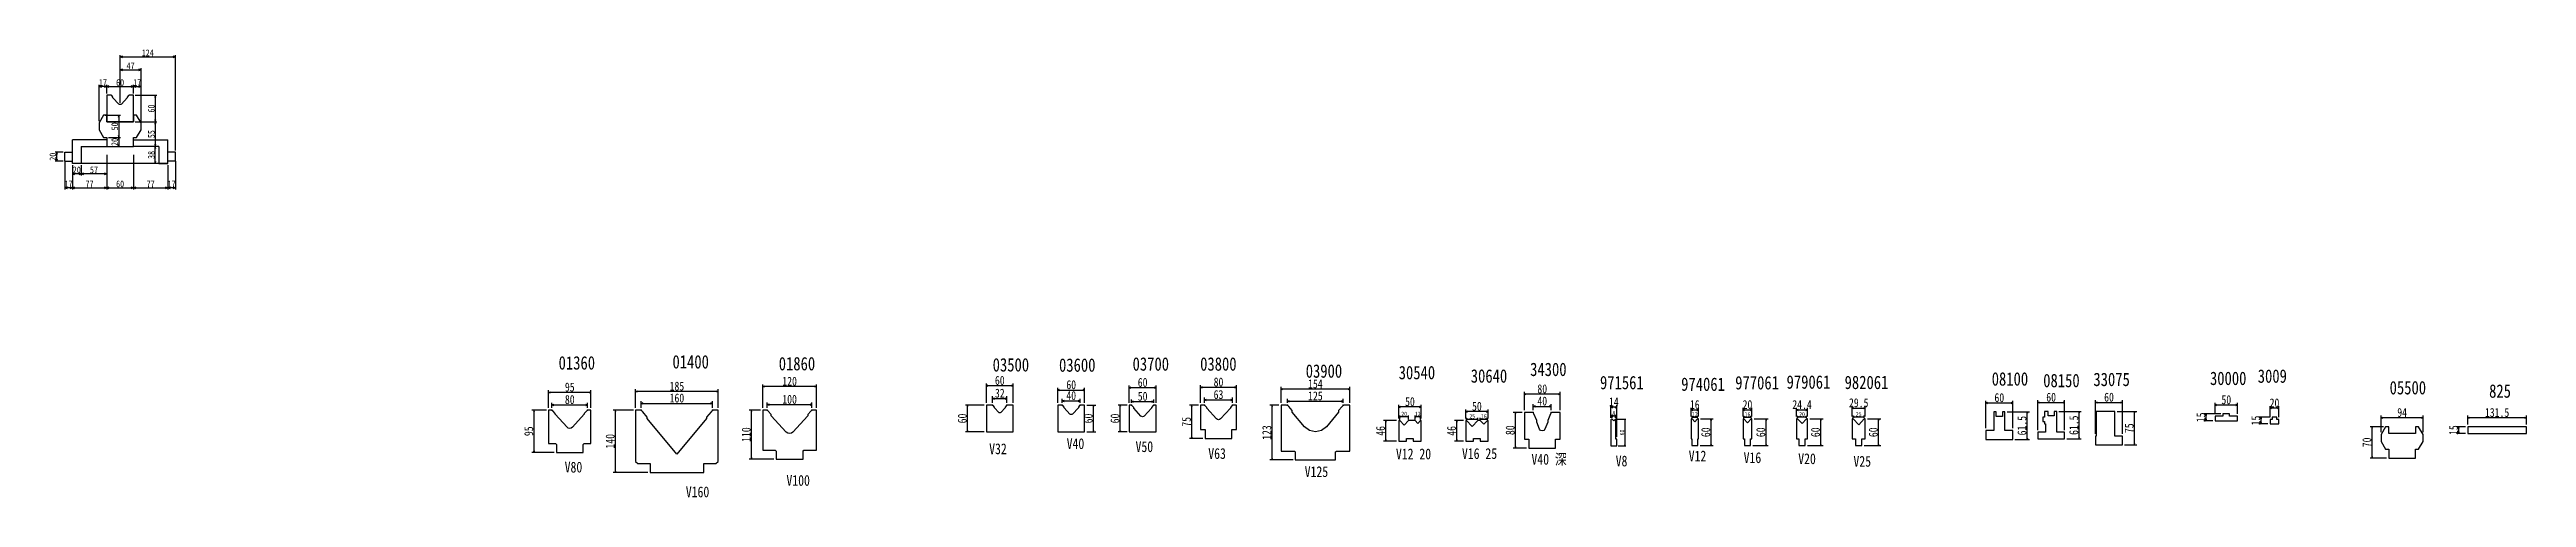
# Model space of a CAD drawing. Extents: x 11 to 8207, y 0 to 4114.
# Drawn here: x 2658 to 8207, y 0 to 1002 of the extents above; entities that cross this region are included whole.
import ezdxf
from ezdxf.enums import TextEntityAlignment as Align

# ---------------------------------------------------------------- set-up
doc = ezdxf.new("R2010")
doc.units = 0
doc.layers.get('0').update_dxf_attribs({"linetype": 'CONTINUOUS'})
doc.styles.add('GOTHIC', font='ＭＳ ゴシック')

msp = doc.modelspace()

# ---------------------------------------------------------------- texts
at = {"color": 134, "style": 'GOTHIC', "width": 0.8}
for s, height, p in [('124', 15, (2878.389463, 987.553976)), ('47', 15, (2839.889463, 958.515117)), ('17', 15, (2777.894463, 921.194134)), ('60', 15, (2816.394463, 921.194134)), ('17', 15, (2854.889463, 921.194134)), ('20', 15, (2719.399463, 725.54434)), ('57', 15, (2757.894463, 725.54434)), ('17', 15, (2700.899463, 694.121437)), ('77', 15, (2747.894463, 694.121437)), ('60', 15, (2816.389463, 694.121437)), ('77', 15, (2884.889463, 694.121437)), ('17', 15, (2931.889463, 694.121437)), ('95', 20, (3823.730931, 236.75368)), ('185', 20, (4063.730931, 238.844679)), ('120', 20, (4316.220931, 249.783216)), ('60', 20, (4787.063509, 251.723249)), ('60', 20, (4947.058509, 242.044912)), ('60', 20, (5107.053509, 247.235369)), ('80', 20, (5277.063509, 248.052053)), ('154', 20, (5494.073509, 244.004477)), ('50', 20, (5705.898602, 204.162832)), ('80', 20, (6002.296217, 232.772358)), ('14', 20, (6162.627286, 203.492499)), ('60', 20, (7026.215021, 213.11702)), ('60', 20, (7142.278842, 214.049124)), ('60', 20, (7271.950544, 214.171583)), ('50', 20, (7534.727527, 208.420572)), ('50', 20, (5855.898602, 193.648096)), ('16', 20, (6344.048964, 197.521367)), ('20', 20, (6462.048964, 197.521367)), ('24.4', 20, (6584.248964, 197.521367)), ('29.5', 20, (6711.198964, 201.583879)), ('20', 20, (7642.652951, 201.287124)), ('94', 20, (7928.622261, 179.867804)), ('131.5', 20, (8141.372261, 179.867804))]:
    msp.add_text(s, height=height, dxfattribs=at).set_placement(p, align=Align.CENTER)
for s, height, p in [('50', 15, (2811.685121, 830.492735)), ('60', 15, (2893.762313, 870.492735)), ('20', 15, (2811.685121, 795.492735)), ('55', 15, (2893.762313, 812.992735)), ('20', 15, (2673.129331, 762.492735)), ('38', 15, (2893.762313, 766.492735)), ('60', 20, (4712.958665, 176.428549)), ('60', 20, (4995.053509, 176.423549)), ('60', 20, (5055.053509, 176.428549)), ('75', 20, (5215.053509, 168.923549)), ('61.5', 20, (7086.817022, 160.36702)), ('61.5', 20, (7202.880843, 161.299124)), ('15', 20, (7487.727527, 178.920572)), ('15', 20, (7610.652951, 171.787124)), ('95', 20, (3741.745615, 147.842263)), ('140', 20, (3924.143613, 125.337263)), ('110', 20, (4228.973562, 140.337263)), ('123', 20, (5395.073509, 144.923549)), ('46', 20, (5649.913282, 148.648096)), ('46', 20, (5808.898602, 148.648096)), ('80', 20, (5940.286217, 150.125239)), ('60', 20, (6378.439096, 145.521867)), ('60', 20, (6501.722151, 145.521367)), ('60', 20, (6624.28786, 145.521367)), ('60', 20, (6753.815864, 145.521367)), ('75', 20, (7326.951656, 154.671583)), ('70', 20, (7859.622261, 122.867804)), ('15', 20, (8053.622261, 150.367804))]:
    msp.add_text(s, height=height, rotation=90, dxfattribs=at).set_placement(p, align=Align.CENTER)
at = {"color": 1, "style": 'GOTHIC', "width": 0.8}
for s, p in [('01360', (3798.696926, 315.993002)), ('01400', (4053.800822, 318.297789)), ('01860', (4291.848385, 314.155521)), ('03500', (4771.084514, 311.612999)), ('03600', (4919.76097, 311.069032)), ('03700', (5084.527816, 313.434106)), ('03800', (5235.892574, 313.434106)), ('03900', (5472.400008, 297.666944)), ('30540', (5680.691855, 294.172291)), ('30640', (5842.147596, 286.604053)), ('34300', (5975.144793, 301.448442)), ('08100', (7009.156468, 279.981975)), ('33075', (7236.996149, 278.931742)), ('30000', (7498.112798, 281.326643)), ('3009', (7605.154529, 286.308204)), ('971561', (6131.666533, 271.828643)), ('974061', (6313.458437, 268.195889)), ('977061', (6434.550243, 271.425004)), ('979061', (6549.587459, 273.039561)), ('982061', (6679.666548, 272.251203)), ('08150', (7124.565182, 276.412674)), ('05500', (7900.589708, 260.379212)), ('825', (8123.464937, 252.868331))]:
    msp.add_text(s, height=30, dxfattribs=at).set_placement(p, align=Align.TOP_LEFT)
at = {"color": 4, "style": 'GOTHIC', "width": 0.8}
for s, height, p in [('80', 20, (3823.733869, 208.781818)), ('160', 20, (4063.730931, 212.23987)), ('100', 20, (4316.201375, 209.36387)), ('32', 20, (4787.067743, 223.060223)), ('40', 20, (4947.037157, 217.69599)), ('50', 20, (5107.045055, 216.169553)), ('63', 20, (5277.071381, 220.008103)), ('125', 20, (5494.068509, 217.01526)), ('40', 20, (6002.296217, 205.448953)), ('20', 10, (5692.898602, 181.627619)), ('12', 10, (5723.398602, 181.627619)), ('25', 10, (5845.398602, 176.047747)), ('16', 10, (5871.398602, 176.047747)), ('8', 10, (6162.627286, 183.416758)), ('12', 10, (6344.048964, 180.647097)), ('16', 10, (6462.048964, 180.491463)), ('20', 10, (6584.248964, 180.865884)), ('25', 10, (6711.198964, 181.200634))]:
    msp.add_text(s, height=height, dxfattribs=at).set_placement(p, align=Align.CENTER)
at = {"color": 7, "style": 'GOTHIC', "width": 0.8}
for s, p in [('V32', (4763.260435, 120.605434)), ('V40', (4936.88801, 132.180605)), ('V50', (5091.192516, 125.459538)), ('V80', (3812.283361, 79.597879)), ('V63', (5254.085053, 110.057092)), ('V125', (5470.092692, 69.450643)), ('V12 20', (5674.52516, 109.12361)), ('V16 25', (5822.388643, 109.870395)), ('V40 深', (5978.093372, 97.175046)), ('V8', (6166.796675, 93.376943)), ('V12', (6330.389323, 104.479539)), ('V16', (6453.440865, 100.820291)), ('V20', (6575.764293, 98.311093)), ('V25', (6699.446869, 92.542177)), ('V160', (4083.663961, 24.143239)), ('V100', (4309.099764, 49.813982))]:
    msp.add_text(s, height=24.143239, dxfattribs=at).set_placement(p, align=Align.TOP_LEFT)
at = {"color": 4, "style": 'GOTHIC', "width": 0.8}
msp.add_text('60', height=10, rotation=90, dxfattribs=at).set_placement((6185.941347, 145.114825), align=Align.CENTER)

# ---------------------------------------------------------------- linework, layer by layer
at = {"color": 134, "linetype": 'CONTINUOUS'}
for p, q in [((2816.389463, 960.765117), (2816.389463, 989.803976)), ((2821.460573, 987.412776), (2816.389463, 986.053976)), ((2816.389463, 986.053976), (2821.460573, 984.695176)), ((2816.389463, 986.053976), (2940.389463, 986.053976)), ((2816.389463, 882.852735), (2816.389463, 960.765117)), ((2821.460573, 958.373917), (2816.389463, 957.015117)), ((2816.389463, 957.015117), (2821.460573, 955.656317)), ((2816.389463, 957.015117), (2863.389463, 957.015117)), ((2863.389463, 957.015117), (2858.318352, 958.373917)), ((2858.318352, 955.656317), (2863.389463, 957.015117)), ((2863.389463, 842.242735), (2863.389463, 960.765117)), ((2940.389463, 986.053976), (2935.318352, 987.412776)), ((2935.318352, 984.695176), (2940.389463, 986.053976)), ((2940.389463, 776.242735), (2940.389463, 989.803976)), ((2769.389463, 842.242735), (2769.389463, 923.444134)), ((2774.460573, 921.052934), (2769.389463, 919.694134)), ((2769.389463, 919.694134), (2774.460573, 918.335334)), ((2786.399463, 919.694134), (2769.389463, 919.694134)), ((2786.399463, 919.694134), (2781.328352, 921.052934)), ((2781.328352, 918.335334), (2786.399463, 919.694134)), ((2786.399463, 904.242735), (2786.399463, 923.444134)), ((2786.399463, 904.242735), (2786.399463, 923.444134)), ((2791.470573, 921.052934), (2786.399463, 919.694134)), ((2786.399463, 919.694134), (2791.470573, 918.335334)), ((2786.399463, 919.694134), (2846.389463, 919.694134)), ((2846.389463, 919.694134), (2841.318352, 921.052934)), ((2841.318352, 918.335334), (2846.389463, 919.694134)), ((2846.389463, 904.242735), (2846.389463, 923.444134)), ((2846.389463, 904.242735), (2846.389463, 923.444134)), ((2851.460573, 921.052934), (2846.389463, 919.694134)), ((2846.389463, 919.694134), (2851.460573, 918.335334)), ((2846.389463, 919.694134), (2863.389463, 919.694134)), ((2850.139463, 900.492735), (2899.012313, 900.492735)), ((2863.389463, 919.694134), (2858.318352, 921.052934)), ((2858.318352, 918.335334), (2863.389463, 919.694134)), ((2863.389463, 842.242735), (2863.389463, 923.444134)), ((2895.262313, 900.492735), (2893.903513, 895.421624)), ((2896.621113, 895.421624), (2895.262313, 900.492735)), ((2895.262313, 900.492735), (2895.262313, 840.492735)), ((2783.139463, 855.492735), (2816.935121, 855.492735)), ((2813.185121, 855.492735), (2811.826321, 850.421624)), ((2814.543921, 850.421624), (2813.185121, 855.492735)), ((2813.185121, 855.492735), (2813.185121, 805.492735)), ((2850.139463, 840.492735), (2899.012313, 840.492735)), ((2893.903513, 845.563845), (2895.262313, 840.492735)), ((2895.262313, 840.492735), (2893.903513, 835.421624)), ((2895.262313, 840.492735), (2896.621113, 845.563845)), ((2896.621113, 835.421624), (2895.262313, 840.492735)), ((2895.262313, 840.492735), (2895.262313, 785.492735)), ((2790.139463, 805.492735), (2816.935121, 805.492735)), ((2811.826321, 810.563845), (2813.185121, 805.492735)), ((2813.185121, 805.492735), (2811.826321, 800.421624)), ((2811.826321, 790.563845), (2813.185121, 785.492735)), ((2813.185121, 805.492735), (2814.543921, 810.563845)), ((2814.543921, 800.421624), (2813.185121, 805.492735)), ((2813.185121, 805.492735), (2813.185121, 785.492735)), ((2813.185121, 785.492735), (2814.543921, 790.563845)), ((2893.903513, 790.563845), (2895.262313, 785.492735)), ((2895.262313, 785.492735), (2893.903513, 780.421624)), ((2895.262313, 785.492735), (2896.621113, 790.563845)), ((2896.621113, 780.421624), (2895.262313, 785.492735)), ((2895.262313, 747.492735), (2895.262313, 785.492735)), ((2688.649463, 772.492735), (2670.879331, 772.492735)), ((2688.649463, 752.492735), (2670.879331, 752.492735)), ((2674.629331, 772.492735), (2673.270531, 767.421624)), ((2673.270531, 757.563845), (2674.629331, 752.492735)), ((2675.988131, 767.421624), (2674.629331, 772.492735)), ((2674.629331, 752.492735), (2674.629331, 772.492735)), ((2674.629331, 752.492735), (2675.988131, 757.563845)), ((2692.399463, 752.742735), (2692.399463, 688.871437)), ((2709.399463, 743.742735), (2709.399463, 688.871437)), ((2709.399463, 743.742735), (2709.399463, 688.871437)), ((2709.399463, 743.742735), (2709.399463, 720.29434)), ((2714.470573, 725.40314), (2709.399463, 724.04434)), ((2709.399463, 724.04434), (2714.470573, 722.68554)), ((2729.399463, 724.04434), (2709.399463, 724.04434)), ((2729.399463, 724.04434), (2724.328352, 725.40314)), ((2724.328352, 722.68554), (2729.399463, 724.04434)), ((2729.399463, 743.742735), (2729.399463, 720.29434)), ((2729.399463, 743.742735), (2729.399463, 720.29434)), ((2734.470573, 725.40314), (2729.399463, 724.04434)), ((2729.399463, 724.04434), (2734.470573, 722.68554)), ((2786.389463, 724.04434), (2729.399463, 724.04434)), ((2786.389463, 724.04434), (2781.318352, 725.40314)), ((2781.318352, 722.68554), (2786.389463, 724.04434)), ((2786.389463, 766.742735), (2786.389463, 688.871437)), ((2786.389463, 766.742735), (2786.389463, 688.871437)), ((2846.389463, 766.742735), (2846.389463, 688.871437)), ((2846.389463, 766.742735), (2846.389463, 688.871437)), ((2893.903513, 752.563845), (2895.262313, 747.492735)), ((2895.262313, 747.492735), (2896.621113, 752.563845)), ((2923.389463, 743.742735), (2923.389463, 688.871437)), ((2923.389463, 743.742735), (2923.389463, 688.871437)), ((2940.389463, 752.742735), (2940.389463, 688.871437)), ((2697.470573, 693.980237), (2692.399463, 692.621437)), ((2692.399463, 692.621437), (2697.470573, 691.262637)), ((2709.399463, 692.621437), (2692.399463, 692.621437)), ((2709.399463, 692.621437), (2704.328352, 693.980237)), ((2704.328352, 691.262637), (2709.399463, 692.621437)), ((2714.470573, 693.980237), (2709.399463, 692.621437)), ((2709.399463, 692.621437), (2714.470573, 691.262637)), ((2709.399463, 692.621437), (2786.389463, 692.621437)), ((2786.389463, 692.621437), (2781.318352, 693.980237)), ((2781.318352, 691.262637), (2786.389463, 692.621437)), ((2791.460573, 693.980237), (2786.389463, 692.621437)), ((2786.389463, 692.621437), (2791.460573, 691.262637)), ((2786.389463, 692.621437), (2846.389463, 692.621437)), ((2846.389463, 692.621437), (2841.318352, 693.980237)), ((2841.318352, 691.262637), (2846.389463, 692.621437)), ((2851.460573, 693.980237), (2846.389463, 692.621437)), ((2846.389463, 692.621437), (2851.460573, 691.262637)), ((2846.389463, 692.621437), (2923.389463, 692.621437)), ((2923.389463, 692.621437), (2918.318352, 693.980237)), ((2918.318352, 691.262637), (2923.389463, 692.621437)), ((2928.460573, 693.980237), (2923.389463, 692.621437)), ((2923.389463, 692.621437), (2928.460573, 691.262637)), ((2940.389463, 692.621437), (2923.389463, 692.621437)), ((2940.389463, 692.621437), (2935.318352, 693.980237)), ((2935.318352, 691.262637), (2940.389463, 692.621437)), ((3776.230931, 200.337263), (3776.230931, 239.75368)), ((3779.611671, 235.659547), (3776.230931, 234.75368)), ((3776.230931, 234.75368), (3779.611671, 233.847813)), ((3871.230931, 234.75368), (3776.230931, 234.75368)), ((3871.230931, 234.75368), (3867.85019, 235.659547)), ((3867.85019, 233.847813), (3871.230931, 234.75368)), ((3871.230931, 200.337263), (3871.230931, 239.75368)), ((3971.230931, 200.337263), (3971.230931, 241.844679)), ((3974.611671, 237.750545), (3971.230931, 236.844679)), ((3971.230931, 236.844679), (3974.611671, 235.938812)), ((4156.230931, 236.844679), (3971.230931, 236.844679)), ((4156.230931, 236.844679), (4152.85019, 237.750545)), ((4152.85019, 235.938812), (4156.230931, 236.844679)), ((4156.230931, 200.337263), (4156.230931, 241.844679)), ((4256.230931, 200.337263), (4256.230931, 252.783216)), ((4259.611671, 248.689083), (4256.230931, 247.783216)), ((4256.230931, 247.783216), (4259.611671, 246.877349)), ((4376.210931, 247.783216), (4256.230931, 247.783216)), ((4376.210931, 247.783216), (4372.83019, 248.689083)), ((4372.83019, 246.877349), (4376.210931, 247.783216)), ((4376.210931, 200.337263), (4376.210931, 252.783216)), ((4757.063509, 211.423549), (4757.063509, 254.723249)), ((4760.444249, 250.629116), (4757.063509, 249.723249)), ((4757.063509, 249.723249), (4760.444249, 248.817383)), ((4817.063509, 249.723249), (4757.063509, 249.723249)), ((4817.063509, 249.723249), (4813.682768, 250.629116)), ((4813.682768, 248.817383), (4817.063509, 249.723249)), ((4817.063509, 211.423549), (4817.063509, 254.723249)), ((4917.063509, 211.423549), (4917.063509, 245.044912)), ((4920.444249, 240.950779), (4917.063509, 240.044912)), ((4917.063509, 240.044912), (4920.444249, 239.139046)), ((4917.063509, 240.044912), (4977.053509, 240.044912)), ((4977.053509, 240.044912), (4973.672768, 240.950779)), ((4973.672768, 239.139046), (4977.053509, 240.044912)), ((4977.053509, 211.423549), (4977.053509, 245.044912)), ((5077.053509, 211.423549), (5077.053509, 250.235369)), ((5080.434249, 246.141235), (5077.053509, 245.235369)), ((5077.053509, 245.235369), (5080.434249, 244.329502)), ((5137.053509, 245.235369), (5077.053509, 245.235369)), ((5137.053509, 245.235369), (5133.672768, 246.141235)), ((5133.672768, 244.329502), (5137.053509, 245.235369)), ((5137.053509, 211.423549), (5137.053509, 250.235369)), ((5237.053509, 211.423549), (5237.053509, 251.052053)), ((5240.434249, 246.95792), (5237.053509, 246.052053)), ((5237.053509, 246.052053), (5240.434249, 245.146186)), ((5317.073509, 246.052053), (5237.053509, 246.052053)), ((5317.073509, 246.052053), (5313.692768, 246.95792)), ((5313.692768, 245.146186), (5317.073509, 246.052053)), ((5317.073509, 211.423549), (5317.073509, 251.052053)), ((5417.073509, 211.423549), (5417.073509, 247.004477)), ((5420.454249, 242.910343), (5417.073509, 242.004477)), ((5417.073509, 242.004477), (5420.454249, 241.09861)), ((5571.073509, 242.004477), (5417.073509, 242.004477)), ((5571.073509, 242.004477), (5567.692768, 242.910343)), ((5567.692768, 241.09861), (5571.073509, 242.004477)), ((5571.073509, 211.423549), (5571.073509, 247.004477)), ((5962.286217, 195.125239), (5962.286217, 235.772358)), ((5965.666957, 231.678225), (5962.286217, 230.772358)), ((5962.286217, 230.772358), (5965.666957, 229.866492)), ((6042.306217, 230.772358), (5962.286217, 230.772358)), ((6042.306217, 230.772358), (6038.925477, 231.678225)), ((6038.925477, 229.866492), (6042.306217, 230.772358)), ((6042.306217, 195.125239), (6042.306217, 235.772358)), ((3771.230931, 195.337263), (3738.745615, 195.337263)), ((3743.745615, 195.337263), (3742.839748, 191.956523)), ((3744.651481, 191.956523), (3743.745615, 195.337263)), ((3743.745615, 100.347263), (3743.745615, 195.337263)), ((3966.230931, 195.337263), (3921.143613, 195.337263)), ((3926.143613, 195.337263), (3925.237746, 191.956523)), ((3927.04948, 191.956523), (3926.143613, 195.337263)), ((3926.143613, 55.337263), (3926.143613, 195.337263)), ((4251.230931, 195.337263), (4225.973562, 195.337263)), ((4230.973562, 195.337263), (4230.067696, 191.956523)), ((4231.879429, 191.956523), (4230.973562, 195.337263)), ((4230.973562, 85.337263), (4230.973562, 195.337263)), ((4752.063509, 206.423549), (4709.958665, 206.423549)), ((4714.958665, 206.423549), (4714.052798, 203.042808)), ((4715.864531, 203.042808), (4714.958665, 206.423549)), ((4714.958665, 146.433549), (4714.958665, 206.423549)), ((4982.053509, 206.423549), (5002.053509, 206.423549)), ((4997.053509, 206.423549), (4996.147642, 203.042808)), ((4997.959375, 203.042808), (4997.053509, 206.423549)), ((4997.053509, 146.423549), (4997.053509, 206.423549)), ((5072.053509, 206.423549), (5052.053509, 206.423549)), ((5057.053509, 206.423549), (5056.147642, 203.042808)), ((5057.959375, 203.042808), (5057.053509, 206.423549)), ((5057.053509, 146.433549), (5057.053509, 206.423549)), ((5232.053509, 206.423549), (5212.053509, 206.423549)), ((5217.053509, 206.423549), (5216.147642, 203.042808)), ((5217.959375, 203.042808), (5217.053509, 206.423549)), ((5217.053509, 131.423549), (5217.053509, 206.423549)), ((5412.073509, 206.423549), (5392.073509, 206.423549)), ((5397.073509, 206.423549), (5396.167642, 203.042808)), ((5397.979375, 203.042808), (5397.073509, 206.423549)), ((5397.073509, 83.423549), (5397.073509, 206.423549)), ((5675.898602, 171.648096), (5646.913282, 171.648096)), ((5651.913282, 171.648096), (5651.007415, 168.267355)), ((5652.819149, 168.267355), (5651.913282, 171.648096)), ((5651.913282, 125.648096), (5651.913282, 171.648096)), ((5680.898602, 176.648096), (5680.898602, 207.162832)), ((5684.279343, 203.068699), (5680.898602, 202.162832)), ((5680.898602, 202.162832), (5684.279343, 201.256966)), ((5730.898602, 202.162832), (5680.898602, 202.162832)), ((5730.898602, 202.162832), (5727.517862, 203.068699)), ((5727.517862, 201.256966), (5730.898602, 202.162832)), ((5730.898602, 176.648096), (5730.898602, 207.162832)), ((5825.898602, 171.648096), (5805.898602, 171.648096)), ((5810.898602, 171.648096), (5809.992736, 168.267355)), ((5811.804469, 168.267355), (5810.898602, 171.648096)), ((5810.898602, 125.648096), (5810.898602, 171.648096)), ((5830.898602, 176.648096), (5830.898602, 196.648096)), ((5834.279343, 192.553962), (5830.898602, 191.648096)), ((5830.898602, 191.648096), (5834.279343, 190.742229)), ((5880.898602, 191.648096), (5830.898602, 191.648096)), ((5880.898602, 191.648096), (5877.517862, 192.553962)), ((5877.517862, 190.742229), (5880.898602, 191.648096)), ((5880.898602, 176.648096), (5880.898602, 196.648096)), ((5957.286217, 190.125239), (5937.286217, 190.125239)), ((5942.286217, 190.125239), (5941.38035, 186.744499)), ((5943.192084, 186.744499), (5942.286217, 190.125239)), ((5942.286217, 110.125239), (5942.286217, 190.125239)), ((6155.627286, 178.114325), (6155.627286, 206.492499)), ((6159.684174, 202.579539), (6155.627286, 201.492499)), ((6155.627286, 201.492499), (6159.684174, 200.405459)), ((6169.627286, 201.492499), (6155.627286, 201.492499)), ((6169.627286, 201.492499), (6165.570397, 202.579539)), ((6165.570397, 200.405459), (6169.627286, 201.492499)), ((6169.627286, 135.115325), (6169.627286, 206.492499)), ((6336.048964, 180.521367), (6336.048964, 200.521367)), ((6339.429704, 196.427234), (6336.048964, 195.521367)), ((6336.048964, 195.521367), (6339.429704, 194.6155)), ((6336.048964, 195.521367), (6352.048964, 195.521367)), ((6352.048964, 195.521367), (6348.668223, 196.427234)), ((6348.668223, 194.6155), (6352.048964, 195.521367)), ((6352.048964, 180.521367), (6352.048964, 200.521367)), ((6357.048964, 175.521367), (6385.439096, 175.521367)), ((6380.439096, 175.521367), (6379.533229, 172.140627)), ((6381.344963, 172.140627), (6380.439096, 175.521367)), ((6380.439096, 115.522367), (6380.439096, 175.521367)), ((6452.048964, 180.521367), (6452.048964, 200.521367)), ((6455.429704, 196.427234), (6452.048964, 195.521367)), ((6452.048964, 195.521367), (6455.429704, 194.6155)), ((6452.048964, 195.521367), (6472.048964, 195.521367)), ((6472.048964, 195.521367), (6468.668223, 196.427234)), ((6468.668223, 194.6155), (6472.048964, 195.521367)), ((6472.048964, 180.521367), (6472.048964, 200.521367)), ((6477.048964, 175.521367), (6508.722151, 175.521367)), ((6503.722151, 175.521367), (6502.816284, 172.140627)), ((6504.628018, 172.140627), (6503.722151, 175.521367)), ((6503.722151, 115.521367), (6503.722151, 175.521367)), ((6572.048964, 180.521367), (6572.048964, 200.521367)), ((6575.429704, 196.427234), (6572.048964, 195.521367)), ((6572.048964, 195.521367), (6575.429704, 194.6155)), ((6572.048964, 195.521367), (6596.448964, 195.521367)), ((6596.448964, 195.521367), (6593.068223, 196.427234)), ((6593.068223, 194.6155), (6596.448964, 195.521367)), ((6596.448964, 180.521367), (6596.448964, 200.521367)), ((6601.448964, 175.521367), (6631.28786, 175.521367)), ((6626.28786, 175.521367), (6625.381993, 172.140627)), ((6627.193726, 172.140627), (6626.28786, 175.521367)), ((6626.28786, 115.521367), (6626.28786, 175.521367)), ((6696.448964, 180.521367), (6696.448964, 204.583879)), ((6699.829704, 200.489746), (6696.448964, 199.583879)), ((6696.448964, 199.583879), (6699.829704, 198.678012)), ((6696.448964, 199.583879), (6725.948964, 199.583879)), ((6725.948964, 199.583879), (6722.568223, 200.489746)), ((6722.568223, 198.678012), (6725.948964, 199.583879)), ((6725.948964, 180.521367), (6725.948964, 204.583879)), ((6730.948964, 175.521367), (6760.815864, 175.521367)), ((6755.815864, 175.521367), (6754.909997, 172.140627)), ((6756.721731, 172.140627), (6755.815864, 175.521367)), ((6755.815864, 115.521367), (6755.815864, 175.521367)), ((6996.215021, 154.61702), (6996.215021, 216.11702)), ((6999.595761, 212.022887), (6996.215021, 211.11702)), ((6996.215021, 211.11702), (6999.595761, 210.211154)), ((6996.215021, 211.11702), (7056.215021, 211.11702)), ((7043.715021, 191.11702), (7093.817022, 191.11702)), ((7056.215021, 211.11702), (7052.834281, 212.022887)), ((7052.834281, 210.211154), (7056.215021, 211.11702)), ((7056.215021, 154.61702), (7056.215021, 216.11702)), ((7088.817022, 191.11702), (7087.911156, 187.73628)), ((7089.722889, 187.73628), (7088.817022, 191.11702)), ((7088.817022, 129.61702), (7088.817022, 191.11702)), ((7112.278842, 150.549124), (7112.278842, 217.049124)), ((7115.659582, 212.95499), (7112.278842, 212.049124)), ((7112.278842, 212.049124), (7115.659582, 211.143257)), ((7112.278842, 212.049124), (7172.278842, 212.049124)), ((7159.778842, 192.049124), (7209.880843, 192.049124)), ((7172.278842, 212.049124), (7168.898102, 212.95499)), ((7168.898102, 211.143257), (7172.278842, 212.049124)), ((7172.278842, 150.549124), (7172.278842, 217.049124)), ((7204.880843, 192.049124), (7203.974977, 188.668383)), ((7205.78671, 188.668383), (7204.880843, 192.049124)), ((7204.880843, 130.549124), (7204.880843, 192.049124)), ((7241.950544, 141.671583), (7241.950544, 217.171583)), ((7245.331284, 213.077449), (7241.950544, 212.171583)), ((7241.950544, 212.171583), (7245.331284, 211.265716)), ((7241.950544, 212.171583), (7301.950544, 212.171583)), ((7289.950544, 192.171583), (7333.951656, 192.171583)), ((7301.950544, 212.171583), (7298.569803, 213.077449)), ((7298.569803, 211.265716), (7301.950544, 212.171583)), ((7301.950544, 141.671583), (7301.950544, 217.171583)), ((7328.951656, 192.171583), (7328.045789, 188.790842)), ((7329.857522, 188.790842), (7328.951656, 192.171583)), ((7328.951656, 117.171583), (7328.951656, 192.171583)), ((7522.227527, 186.420572), (7484.727527, 186.420572)), ((7504.727527, 171.420572), (7484.727527, 171.420572)), ((7489.727527, 186.420572), (7488.82166, 183.039832)), ((7488.82166, 174.801312), (7489.727527, 171.420572)), ((7490.633394, 183.039832), (7489.727527, 186.420572)), ((7489.727527, 171.420572), (7489.727527, 186.420572)), ((7489.727527, 171.420572), (7490.633394, 174.801312)), ((7509.727527, 186.420572), (7509.727527, 211.420572)), ((7513.108267, 207.326439), (7509.727527, 206.420572)), ((7509.727527, 206.420572), (7513.108267, 205.514705)), ((7559.727527, 206.420572), (7509.727527, 206.420572)), ((7559.727527, 206.420572), (7556.346787, 207.326439)), ((7556.346787, 205.514705), (7559.727527, 206.420572)), ((7559.727527, 186.420572), (7559.727527, 211.420572)), ((7632.152951, 179.287124), (7607.652951, 179.287124)), ((7612.652951, 179.287124), (7611.747085, 175.906384)), ((7611.747085, 167.667865), (7612.652951, 164.287124)), ((7613.558818, 175.906384), (7612.652951, 179.287124)), ((7612.652951, 164.287124), (7612.652951, 179.287124)), ((7612.652951, 164.287124), (7613.558818, 167.667865)), ((7632.652951, 179.287124), (7632.652951, 204.287124)), ((7636.033692, 200.192991), (7632.652951, 199.287124)), ((7632.652951, 199.287124), (7636.033692, 198.381258)), ((7652.652951, 199.287124), (7632.652951, 199.287124)), ((7652.652951, 199.287124), (7649.272211, 200.192991)), ((7649.272211, 198.381258), (7652.652951, 199.287124)), ((7652.652951, 179.287124), (7652.652951, 204.287124)), ((7881.622261, 145.867804), (7881.622261, 182.867804)), ((7885.003001, 178.773671), (7881.622261, 177.867804)), ((7881.622261, 177.867804), (7885.003001, 176.961937)), ((7975.622261, 177.867804), (7881.622261, 177.867804)), ((7975.622261, 177.867804), (7972.24152, 178.773671)), ((7972.24152, 176.961937), (7975.622261, 177.867804)), ((7975.622261, 145.867804), (7975.622261, 182.867804)), ((8075.622261, 162.867804), (8075.622261, 182.867804)), ((8079.003001, 178.773671), (8075.622261, 177.867804)), ((8075.622261, 177.867804), (8079.003001, 176.961937)), ((8207.122261, 177.867804), (8075.622261, 177.867804)), ((8207.122261, 177.867804), (8203.74152, 178.773671)), ((8203.74152, 176.961937), (8207.122261, 177.867804)), ((8207.122261, 162.867804), (8207.122261, 182.867804)), ((4752.063509, 146.433549), (4709.958665, 146.433549)), ((4714.052798, 149.814289), (4714.958665, 146.433549)), ((4714.958665, 146.433549), (4715.864531, 149.814289)), ((4982.053509, 146.423549), (5002.053509, 146.423549)), ((4996.147642, 149.804289), (4997.053509, 146.423549)), ((4997.053509, 146.423549), (4997.959375, 149.804289)), ((5072.053509, 146.433549), (5052.053509, 146.433549)), ((5056.147642, 149.814289), (5057.053509, 146.433549)), ((5057.053509, 146.433549), (5057.959375, 149.814289)), ((5242.063509, 131.423549), (5212.053509, 131.423549)), ((5216.147642, 134.804289), (5217.053509, 131.423549)), ((5217.053509, 131.423549), (5217.959375, 134.804289)), ((5675.898602, 125.648096), (5646.913282, 125.648096)), ((5651.007415, 129.028836), (5651.913282, 125.648096)), ((5651.913282, 125.648096), (5652.819149, 129.028836)), ((5825.898602, 125.648096), (5805.898602, 125.648096)), ((5809.992736, 129.028836), (5810.898602, 125.648096)), ((5810.898602, 125.648096), (5811.804469, 129.028836)), ((5941.38035, 113.50598), (5942.286217, 110.125239)), ((5942.286217, 110.125239), (5943.192084, 113.50598)), ((6356.048964, 115.522367), (6385.439096, 115.522367)), ((6379.533229, 118.903107), (6380.439096, 115.522367)), ((6380.439096, 115.522367), (6381.344963, 118.903107)), ((6474.048964, 115.521367), (6508.722151, 115.521367)), ((6502.816284, 118.902107), (6503.722151, 115.521367)), ((6503.722151, 115.521367), (6504.628018, 118.902107)), ((6596.248964, 115.521367), (6631.28786, 115.521367)), ((6625.381993, 118.902107), (6626.28786, 115.521367)), ((6626.28786, 115.521367), (6627.193726, 118.902107)), ((6723.198964, 115.521367), (6760.815864, 115.521367)), ((6754.909997, 118.902107), (6755.815864, 115.521367)), ((6755.815864, 115.521367), (6756.721731, 118.902107)), ((7061.215021, 129.61702), (7093.817022, 129.61702)), ((7087.911156, 132.997761), (7088.817022, 129.61702)), ((7088.817022, 129.61702), (7089.722889, 132.997761)), ((7177.278842, 130.549124), (7209.880843, 130.549124)), ((7203.974977, 133.929864), (7204.880843, 130.549124)), ((7204.880843, 130.549124), (7205.78671, 133.929864)), ((7306.950544, 117.171583), (7333.951656, 117.171583)), ((7328.045789, 120.552323), (7328.951656, 117.171583)), ((7328.951656, 117.171583), (7329.857522, 120.552323)), ((7627.652951, 164.287124), (7607.652951, 164.287124)), ((7886.622261, 157.867804), (7856.622261, 157.867804)), ((7861.622261, 157.867804), (7860.716394, 154.487063)), ((7862.528127, 154.487063), (7861.622261, 157.867804)), ((7861.622261, 87.867804), (7861.622261, 157.867804)), ((8070.622261, 157.867804), (8050.622261, 157.867804)), ((8070.622261, 142.867804), (8050.622261, 142.867804)), ((8055.622261, 157.867804), (8054.716394, 154.487063)), ((8054.716394, 146.248544), (8055.622261, 142.867804)), ((8056.528127, 154.487063), (8055.622261, 157.867804)), ((8055.622261, 142.867804), (8055.622261, 157.867804)), ((8055.622261, 142.867804), (8056.528127, 146.248544)), ((3788.730931, 100.347263), (3738.745615, 100.347263)), ((3742.839748, 103.728003), (3743.745615, 100.347263)), ((3743.745615, 100.347263), (3744.651481, 103.728003)), ((3925.237746, 58.718003), (3926.143613, 55.337263)), ((3926.143613, 55.337263), (3927.04948, 58.718003)), ((4281.220931, 85.337263), (4225.973562, 85.337263)), ((4230.067696, 88.718003), (4230.973562, 85.337263)), ((4230.973562, 85.337263), (4231.879429, 88.718003)), ((5444.073509, 83.423549), (5392.073509, 83.423549)), ((5396.167642, 86.804289), (5397.073509, 83.423549)), ((5397.073509, 83.423549), (5397.979375, 86.804289)), ((5967.296217, 110.125239), (5937.286217, 110.125239)), ((7893.622261, 87.867804), (7856.622261, 87.867804)), ((7860.716394, 91.248544), (7861.622261, 87.867804)), ((7861.622261, 87.867804), (7862.528127, 91.248544)), ((3998.730931, 55.337263), (3921.143613, 55.337263))]:
    msp.add_line(p, q, dxfattribs=at)
at = {"color": 2, "linetype": 'CONTINUOUS'}
for p, q in [((2794.649463, 900.492735), (2786.399463, 900.492735)), ((2786.399463, 900.492735), (2786.399463, 840.492735)), ((2795.469463, 900.412735), (2794.649463, 900.492735)), ((2796.249463, 900.162735), (2795.469463, 900.412735)), ((2796.959463, 899.752735), (2796.249463, 900.162735)), ((2797.569463, 899.192735), (2796.959463, 899.752735)), ((2800.389463, 896.122735), (2797.569463, 899.192735)), ((2800.389463, 894.652735), (2800.389463, 896.122735)), ((2813.449463, 880.392735), (2800.389463, 894.652735)), ((2832.399463, 894.652735), (2819.339463, 880.392735)), ((2835.189463, 899.192735), (2832.399463, 896.122735)), ((2832.399463, 896.122735), (2832.399463, 894.652735)), ((2835.829463, 899.752735), (2835.189463, 899.192735)), ((2836.539463, 900.162735), (2835.829463, 899.752735)), ((2837.319463, 900.412735), (2836.539463, 900.162735)), ((2838.159463, 900.492735), (2837.319463, 900.412735)), ((2846.389463, 900.492735), (2838.159463, 900.492735)), ((2846.389463, 840.492735), (2846.389463, 900.492735)), ((2779.389463, 855.492735), (2769.389463, 838.492735)), ((2769.389463, 838.492735), (2769.389463, 822.492735)), ((2786.389463, 855.492735), (2779.389463, 855.492735)), ((2786.389463, 840.492735), (2786.389463, 855.492735)), ((2846.389463, 840.492735), (2786.389463, 840.492735)), ((2786.399463, 840.492735), (2846.389463, 840.492735)), ((2814.769463, 879.462735), (2813.449463, 880.392735)), ((2816.389463, 879.102735), (2814.769463, 879.462735)), ((2817.999463, 879.462735), (2816.389463, 879.102735)), ((2819.339463, 880.392735), (2817.999463, 879.462735)), ((2853.389463, 855.492735), (2846.389463, 855.492735)), ((2846.389463, 855.492735), (2846.389463, 840.492735)), ((2863.389463, 838.492735), (2853.389463, 855.492735)), ((2863.389463, 822.492735), (2863.389463, 838.492735)), ((2786.399463, 800.492735), (2709.399463, 800.492735)), ((2709.399463, 747.492735), (2709.399463, 800.492735)), ((2729.399463, 785.492735), (2786.399463, 785.492735)), ((2729.399463, 785.492735), (2729.399463, 747.492735)), ((2769.389463, 822.492735), (2779.389463, 805.492735)), ((2779.389463, 805.492735), (2786.389463, 805.492735)), ((2786.389463, 805.492735), (2786.389463, 785.492735)), ((2786.389463, 785.492735), (2846.389463, 785.492735)), ((2846.389463, 785.492735), (2846.389463, 805.492735)), ((2846.389463, 805.492735), (2853.389463, 805.492735)), ((2846.389463, 800.492735), (2923.389463, 800.492735)), ((2903.389463, 785.492735), (2846.389463, 785.492735)), ((2853.389463, 805.492735), (2863.389463, 822.492735)), ((2903.389463, 785.492735), (2903.389463, 747.492735)), ((2923.389463, 747.492735), (2923.389463, 800.492735)), ((2692.399463, 752.492735), (2692.399463, 772.492735)), ((2692.399463, 772.492735), (2709.399463, 772.492735)), ((2692.399463, 752.492735), (2709.399463, 752.492735)), ((2729.399463, 747.492735), (2709.399463, 747.492735)), ((2923.389463, 747.492735), (2729.399463, 747.492735)), ((2903.389463, 747.492735), (2923.389463, 747.492735)), ((2940.389463, 772.492735), (2923.389463, 772.492735)), ((2940.389463, 752.492735), (2923.389463, 752.492735)), ((2940.389463, 752.492735), (2940.389463, 772.492735)), ((3781.080931, 195.337263), (3776.230931, 195.337263)), ((3776.230931, 195.337263), (3776.230931, 120.337263)), ((3782.330931, 195.217263), (3781.080931, 195.337263)), ((3783.500931, 194.837263), (3782.330931, 195.217263)), ((3784.590931, 194.227263), (3783.500931, 194.837263)), ((3785.500931, 193.407263), (3784.590931, 194.227263)), ((3791.221931, 187.167263), (3785.500931, 193.407263)), ((3791.221931, 185.687263), (3791.221931, 187.167263)), ((3817.840931, 156.657263), (3791.221931, 185.687263)), ((3856.220931, 185.687263), (3829.620931, 156.657263)), ((3861.960931, 193.407263), (3856.220931, 187.167263)), ((3856.220931, 187.167263), (3856.220931, 185.687263)), ((3862.870931, 194.227263), (3861.960931, 193.407263)), ((3863.960931, 194.837263), (3862.870931, 194.227263)), ((3865.130931, 195.217263), (3863.960931, 194.837263)), ((3866.380931, 195.337263), (3865.130931, 195.217263)), ((3871.230931, 195.337263), (3866.380931, 195.337263)), ((3871.230931, 120.337263), (3871.230931, 195.337263)), ((3978.630931, 195.337263), (3971.230931, 195.337263)), ((3971.230931, 195.337263), (3971.230931, 80.337263)), ((3980.530931, 195.137263), (3978.630931, 195.337263)), ((3982.330931, 194.637263), (3980.530931, 195.137263)), ((3984.130931, 193.837263), (3982.330931, 194.637263)), ((3985.630931, 192.737263), (3984.130931, 193.837263)), ((3987.030931, 191.337263), (3985.630931, 192.737263)), ((3997.230931, 179.237263), (3987.030931, 191.337263)), ((3997.230931, 176.137263), (3997.230931, 179.237263)), ((4063.730931, 96.837263), (3997.230931, 176.137263)), ((4130.230931, 176.137263), (4063.730931, 96.837263)), ((4140.430931, 191.337263), (4130.230931, 179.237263)), ((4130.230931, 179.237263), (4130.230931, 176.137263)), ((4141.830931, 192.737263), (4140.430931, 191.337263)), ((4143.330931, 193.837263), (4141.830931, 192.737263)), ((4145.130931, 194.637263), (4143.330931, 193.837263)), ((4146.930931, 195.137263), (4145.130931, 194.637263)), ((4148.830931, 195.337263), (4146.930931, 195.137263)), ((4156.230931, 195.337263), (4148.830931, 195.337263)), ((4156.230931, 80.337263), (4156.230931, 195.337263)), ((4263.130931, 195.337263), (4256.230931, 195.337263)), ((4256.230931, 195.337263), (4256.230931, 105.317263)), ((4264.580931, 195.187263), (4263.130931, 195.337263)), ((4265.950931, 194.727263), (4264.580931, 195.187263)), ((4267.220931, 194.017263), (4265.950931, 194.727263)), ((4268.290931, 193.047263), (4267.220931, 194.017263)), ((4275.220931, 185.507263), (4268.290931, 193.047263)), ((4275.220931, 182.537263), (4275.220931, 185.507263)), ((4308.850931, 145.857263), (4275.220931, 182.537263)), ((4357.220931, 182.537263), (4323.590931, 145.857263)), ((4364.120931, 193.047263), (4357.220931, 185.507263)), ((4357.220931, 185.507263), (4357.220931, 182.537263)), ((4365.220931, 194.017263), (4364.120931, 193.047263)), ((4366.490931, 194.727263), (4365.220931, 194.017263)), ((4367.860931, 195.187263), (4366.490931, 194.727263)), ((4369.310931, 195.337263), (4367.860931, 195.187263)), ((4376.210931, 195.337263), (4369.310931, 195.337263)), ((4376.210931, 105.317263), (4376.210931, 195.337263)), ((4769.313509, 206.423549), (4757.063509, 206.423549)), ((4757.063509, 206.423549), (4757.063509, 146.433549)), ((4770.123509, 206.343549), (4769.313509, 206.423549)), ((4770.914509, 206.093549), (4770.123509, 206.343549)), ((4771.623509, 205.683549), (4770.914509, 206.093549)), ((4772.253509, 205.123549), (4771.623509, 205.683549)), ((4775.053509, 202.053549), (4772.253509, 205.123549)), ((4775.053509, 200.583549), (4775.053509, 202.053549)), ((4784.853509, 189.913549), (4775.053509, 200.583549)), ((4785.843509, 189.173549), (4784.853509, 189.913549)), ((4787.063509, 188.923549), (4785.843509, 189.173549)), ((4788.253509, 189.173549), (4787.063509, 188.923549)), ((4789.273509, 189.913549), (4788.253509, 189.173549)), ((4799.053509, 200.583549), (4789.273509, 189.913549)), ((4801.873509, 205.123549), (4799.053509, 202.053549)), ((4799.053509, 202.053549), (4799.053509, 200.583549)), ((4802.483509, 205.683549), (4801.873509, 205.123549)), ((4803.212509, 206.093549), (4802.483509, 205.683549)), ((4804.003509, 206.343549), (4803.212509, 206.093549)), ((4804.813509, 206.423549), (4804.003509, 206.343549)), ((4817.063509, 206.423549), (4804.813509, 206.423549)), ((4817.063509, 146.433549), (4817.063509, 206.423549)), ((4925.313509, 206.423549), (4917.063509, 206.423549)), ((4917.063509, 206.423549), (4917.063509, 146.423549)), ((4926.133509, 206.343549), (4925.313509, 206.423549)), ((4926.913509, 206.093549), (4926.133509, 206.343549)), ((4927.623509, 205.683549), (4926.913509, 206.093549)), ((4928.233509, 205.123549), (4927.623509, 205.683549)), ((4931.053509, 202.053549), (4928.233509, 205.123549)), ((4931.053509, 200.583549), (4931.053509, 202.053549)), ((4944.113509, 186.323549), (4931.053509, 200.583549)), ((4945.433509, 185.393549), (4944.113509, 186.323549)), ((4947.053509, 185.033549), (4945.433509, 185.393549)), ((4948.663509, 185.393549), (4947.053509, 185.033549)), ((4950.003509, 186.323549), (4948.663509, 185.393549)), ((4963.063509, 200.583549), (4950.003509, 186.323549)), ((4965.853509, 205.123549), (4963.063509, 202.053549)), ((4963.063509, 202.053549), (4963.063509, 200.583549)), ((4966.493509, 205.683549), (4965.853509, 205.123549)), ((4967.203509, 206.093549), (4966.493509, 205.683549)), ((4967.983509, 206.343549), (4967.203509, 206.093549)), ((4968.823509, 206.423549), (4967.983509, 206.343549)), ((4977.053509, 206.423549), (4968.823509, 206.423549)), ((4977.053509, 146.423549), (4977.053509, 206.423549)), ((5080.283509, 206.423549), (5077.053509, 206.423549)), ((5077.053509, 206.423549), (5077.053509, 146.433549)), ((5081.123509, 206.353549), (5080.283509, 206.423549)), ((5081.903509, 206.103549), (5081.123509, 206.353549)), ((5082.623509, 205.693549), (5081.903509, 206.103549)), ((5083.233509, 205.133549), (5082.623509, 205.693549)), ((5087.033509, 200.963549), (5083.233509, 205.133549)), ((5087.033509, 199.493549), (5087.033509, 200.963549)), ((5103.373509, 181.693549), (5087.033509, 199.493549)), ((5105.044509, 180.493549), (5103.373509, 181.693549)), ((5107.053509, 180.063549), (5105.044509, 180.493549)), ((5109.062509, 180.493549), (5107.053509, 180.063549)), ((5110.733509, 181.693549), (5109.062509, 180.493549)), ((5127.043509, 199.493549), (5110.733509, 181.693549)), ((5130.853509, 205.133549), (5127.043509, 200.963549)), ((5127.043509, 200.963549), (5127.043509, 199.493549)), ((5131.483509, 205.693549), (5130.853509, 205.133549)), ((5132.203509, 206.103549), (5131.483509, 205.693549)), ((5132.983509, 206.353549), (5132.203509, 206.103549)), ((5133.803509, 206.423549), (5132.983509, 206.353549)), ((5137.053509, 206.423549), (5133.803509, 206.423549)), ((5137.053509, 146.433549), (5137.053509, 206.423549)), ((5243.353509, 206.423549), (5237.053509, 206.423549)), ((5237.053509, 206.423549), (5237.053509, 151.403549)), ((5244.404509, 206.323549), (5243.353509, 206.423549)), ((5245.393509, 205.993549), (5244.404509, 206.323549)), ((5246.273509, 205.483549), (5245.393509, 205.993549)), ((5247.063509, 204.793549), (5246.273509, 205.483549)), ((5250.573509, 200.963549), (5247.063509, 204.793549)), ((5250.573509, 199.493549), (5250.573509, 200.963549)), ((5272.643509, 175.383549), (5250.573509, 199.493549)), ((5274.653509, 173.963549), (5272.643509, 175.383549)), ((5277.063509, 173.453549), (5274.653509, 173.963549)), ((5279.473509, 173.963549), (5277.063509, 173.453549)), ((5281.483509, 175.383549), (5279.473509, 173.963549)), ((5303.583509, 199.493549), (5281.483509, 175.383549)), ((5307.083509, 204.793549), (5303.583509, 200.963549)), ((5303.583509, 200.963549), (5303.583509, 199.493549)), ((5307.853509, 205.483549), (5307.083509, 204.793549)), ((5308.763509, 205.993549), (5307.853509, 205.483549)), ((5309.722509, 206.323549), (5308.763509, 205.993549)), ((5310.773509, 206.423549), (5309.722509, 206.323549)), ((5317.073509, 206.423549), (5310.773509, 206.423549)), ((5317.073509, 151.403549), (5317.073509, 206.423549)), ((5427.383509, 206.423549), (5417.073509, 206.423549)), ((5417.073509, 206.423549), (5417.073509, 103.423549)), ((5429.314509, 206.213549), (5427.383509, 206.423549)), ((5431.163509, 205.573549), (5429.314509, 206.213549)), ((5432.843509, 204.563549), (5431.163509, 205.573549)), ((5434.263509, 203.213549), (5432.843509, 204.563549)), ((5442.063509, 193.923549), (5434.263509, 203.213549)), ((5442.063509, 190.793549), (5442.063509, 193.923549)), ((5469.543509, 158.053549), (5442.063509, 190.793549)), ((5546.073509, 190.793549), (5518.593509, 158.053549)), ((5553.873509, 203.213549), (5546.073509, 193.923549)), ((5546.073509, 193.923549), (5546.073509, 190.793549)), ((5555.293509, 204.563549), (5553.873509, 203.213549)), ((5556.973509, 205.573549), (5555.293509, 204.563549)), ((5558.833509, 206.213549), (5556.973509, 205.573549)), ((5560.753509, 206.423549), (5558.833509, 206.213549)), ((5571.073509, 206.423549), (5560.753509, 206.423549)), ((5571.073509, 103.423549), (5571.073509, 206.423549)), ((5682.898602, 171.648096), (5680.898602, 171.648096)), ((5680.898602, 171.648096), (5680.898602, 125.648096)), ((5692.898602, 161.298096), (5682.898602, 171.648096)), ((5702.898602, 171.648096), (5692.898602, 161.298096)), ((5717.398602, 171.648096), (5702.898602, 171.648096)), ((5723.398602, 165.438096), (5717.398602, 171.648096)), ((5729.398602, 171.648096), (5723.398602, 165.438096)), ((5730.898602, 171.648096), (5729.398602, 171.648096)), ((5730.898602, 125.648096), (5730.898602, 171.648096)), ((5832.898602, 171.648096), (5830.898602, 171.648096)), ((5830.898602, 171.648096), (5830.898602, 125.648096)), ((5845.398602, 158.708096), (5832.898602, 171.648096)), ((5857.898602, 171.648096), (5845.398602, 158.708096)), ((5863.398602, 171.648096), (5857.898602, 171.648096)), ((5871.398602, 163.368096), (5863.398602, 171.648096)), ((5879.398602, 171.648096), (5871.398602, 163.368096)), ((5880.898602, 171.648096), (5879.398602, 171.648096)), ((5880.898602, 125.648096), (5880.898602, 171.648096)), ((5978.956217, 190.125239), (5962.286217, 190.125239)), ((5962.286217, 190.125239), (5962.286217, 130.105239)), ((5980.396217, 189.895239), (5978.956217, 190.125239)), ((5981.746217, 189.265239), (5980.396217, 189.895239)), ((5982.816217, 188.295239), (5981.746217, 189.265239)), ((5983.576217, 187.025239), (5982.816217, 188.295239)), ((5989.796217, 172.015239), (5983.576217, 187.025239)), ((5989.796217, 168.075239), (5989.796217, 172.015239)), ((5996.306217, 152.405239), (5989.796217, 168.075239)), ((6014.796217, 168.075239), (6008.316217, 152.405239)), ((6021.016217, 187.025239), (6014.796217, 172.015239)), ((6014.796217, 172.015239), (6014.796217, 168.075239)), ((6021.776217, 188.295239), (6021.016217, 187.025239)), ((6022.866217, 189.265239), (6021.776217, 188.295239)), ((6024.196217, 189.895239), (6022.866217, 189.265239)), ((6025.636217, 190.125239), (6024.196217, 189.895239)), ((6042.306217, 190.125239), (6025.636217, 190.125239)), ((6042.306217, 130.105239), (6042.306217, 190.125239)), ((6157.627286, 175.114325), (6155.627286, 173.114325)), ((6155.627286, 173.114325), (6155.627286, 115.115325)), ((6158.627286, 175.114325), (6157.627286, 175.114325)), ((6162.627286, 170.824992), (6158.627286, 175.114325)), ((6166.627286, 175.114325), (6162.627286, 170.824992)), ((6167.127286, 175.114325), (6166.627286, 175.114325)), ((6167.127286, 130.115325), (6167.127286, 175.114325)), ((6338.048964, 175.521367), (6336.048964, 175.521367)), ((6336.048964, 175.521367), (6336.048964, 130.522367)), ((6344.048964, 169.087367), (6338.048964, 175.521367)), ((6350.048964, 175.521367), (6344.048964, 169.087367)), ((6352.048964, 175.521367), (6350.048964, 175.521367)), ((6352.048964, 130.522367), (6352.048964, 175.521367)), ((6454.048964, 175.521367), (6452.048964, 175.521367)), ((6452.048964, 175.521367), (6452.048964, 130.521367)), ((6462.048964, 166.942367), (6454.048964, 175.521367)), ((6470.048964, 175.521367), (6462.048964, 166.942367)), ((6472.048964, 175.521367), (6470.048964, 175.521367)), ((6472.048964, 130.521367), (6472.048964, 175.521367)), ((6574.248964, 175.521367), (6572.048964, 175.521367)), ((6572.048964, 175.521367), (6572.048964, 130.521367)), ((6584.248964, 164.797367), (6574.248964, 175.521367)), ((6594.248964, 175.521367), (6584.248964, 164.797367)), ((6596.448964, 175.521367), (6594.248964, 175.521367)), ((6596.448964, 130.521367), (6596.448964, 175.521367)), ((6698.698964, 175.521367), (6696.448964, 175.521367)), ((6696.448964, 175.521367), (6696.448964, 130.521367)), ((6711.198964, 162.116367), (6698.698964, 175.521367)), ((6723.698964, 175.521367), (6711.198964, 162.116367)), ((6725.948964, 175.521367), (6723.698964, 175.521367)), ((6725.948964, 130.521367), (6725.948964, 175.521367)), ((7019.215021, 191.11702), (7013.715021, 191.11702)), ((7013.715021, 191.11702), (7013.715021, 149.61702)), ((7019.215021, 181.11702), (7019.215021, 191.11702)), ((7033.215021, 181.11702), (7019.215021, 181.11702)), ((7038.715021, 191.11702), (7033.215021, 191.11702)), ((7033.215021, 191.11702), (7033.215021, 181.11702)), ((7038.715021, 149.61702), (7038.715021, 191.11702)), ((7127.778842, 179.549124), (7123.778842, 179.549124)), ((7123.778842, 179.549124), (7123.778842, 169.549124)), ((7123.778842, 169.549124), (7127.778842, 169.549124)), ((7135.278842, 192.049124), (7127.778842, 192.049124)), ((7127.778842, 192.049124), (7127.778842, 179.549124)), ((7127.778842, 169.549124), (7127.778842, 164.549124)), ((7135.278842, 182.049124), (7135.278842, 192.049124)), ((7149.278842, 182.049124), (7135.278842, 182.049124)), ((7154.778842, 192.049124), (7149.278842, 192.049124)), ((7149.278842, 192.049124), (7149.278842, 182.049124)), ((7154.778842, 145.549124), (7154.778842, 192.049124)), ((7284.950544, 192.171583), (7242.950544, 192.171583)), ((7242.950544, 192.171583), (7242.950544, 136.671583)), ((7284.950544, 136.671583), (7284.950544, 192.171583)), ((7527.227527, 181.420572), (7509.727527, 181.420572)), ((7509.727527, 181.420572), (7509.727527, 171.420572)), ((7509.727527, 171.420572), (7559.727527, 171.420572)), ((7542.227527, 186.420572), (7527.227527, 186.420572)), ((7527.227527, 186.420572), (7527.227527, 181.420572)), ((7542.227527, 181.420572), (7542.227527, 186.420572)), ((7559.727527, 181.420572), (7542.227527, 181.420572)), ((7559.727527, 171.420572), (7559.727527, 181.420572)), ((7637.152951, 174.287124), (7632.652951, 174.287124)), ((7632.652951, 174.287124), (7632.652951, 164.287124)), ((7648.152951, 179.287124), (7637.152951, 179.287124)), ((7637.152951, 179.287124), (7637.152951, 174.287124)), ((7648.152951, 174.287124), (7648.152951, 179.287124)), ((7652.652951, 174.287124), (7648.152951, 174.287124)), ((7652.652951, 164.287124), (7652.652951, 174.287124)), ((3776.230931, 120.337263), (3791.730931, 120.337263)), ((3791.730931, 120.337263), (3793.730931, 118.357263)), ((3793.730931, 118.357263), (3793.730931, 100.347263)), ((3820.500931, 154.727263), (3817.840931, 156.657263)), ((3823.730931, 154.067263), (3820.500931, 154.727263)), ((3826.960931, 154.727263), (3823.730931, 154.067263)), ((3829.620931, 156.657263), (3826.960931, 154.727263)), ((3853.730931, 118.357263), (3855.730931, 120.337263)), ((3853.730931, 100.347263), (3853.730931, 118.357263)), ((3855.730931, 120.337263), (3871.230931, 120.337263)), ((4312.180931, 143.447263), (4308.850931, 145.857263)), ((4316.220931, 142.607263), (4312.180931, 143.447263)), ((4320.230931, 143.447263), (4316.220931, 142.607263)), ((4323.590931, 145.857263), (4320.230931, 143.447263)), ((4757.063509, 146.433549), (4817.063509, 146.433549)), ((4917.063509, 146.423549), (4977.053509, 146.423549)), ((5077.053509, 146.433549), (5137.053509, 146.433549)), ((5237.053509, 151.403549), (5247.063509, 151.403549)), ((5247.063509, 151.403549), (5247.063509, 131.423549)), ((5247.063509, 131.423549), (5307.063509, 131.423549)), ((5307.063509, 131.423549), (5307.063509, 151.403549)), ((5307.063509, 151.403549), (5317.073509, 151.403549)), ((5480.543509, 149.623549), (5469.543509, 158.053549)), ((5494.083509, 146.623549), (5480.543509, 149.623549)), ((5507.593509, 149.623549), (5494.083509, 146.623549)), ((5518.593509, 158.053549), (5507.593509, 149.623549)), ((5680.898602, 125.648096), (5698.398602, 125.648096)), ((5698.398602, 125.648096), (5698.398602, 131.648096)), ((5698.398602, 131.648096), (5713.398602, 131.648096)), ((5713.398602, 131.648096), (5713.398602, 125.648096)), ((5713.398602, 125.648096), (5730.898602, 125.648096)), ((5830.898602, 125.648096), (5848.398602, 125.648096)), ((5848.398602, 125.648096), (5848.398602, 131.648096)), ((5848.398602, 131.648096), (5863.398602, 131.648096)), ((5863.398602, 131.648096), (5863.398602, 125.648096)), ((5863.398602, 125.648096), (5880.898602, 125.648096)), ((5962.286217, 130.105239), (5972.296217, 130.105239)), ((5972.296217, 130.105239), (5972.296217, 110.125239)), ((5998.686217, 149.485239), (5996.306217, 152.405239)), ((6002.296217, 148.395239), (5998.686217, 149.485239)), ((6005.906217, 149.485239), (6002.296217, 148.395239)), ((6008.316217, 152.405239), (6005.906217, 149.485239)), ((6032.296217, 110.125239), (6032.296217, 130.105239)), ((6032.296217, 130.105239), (6042.306217, 130.105239)), ((6155.627286, 115.115325), (6169.627286, 115.115325)), ((6169.627286, 130.115325), (6167.127286, 130.115325)), ((6169.627286, 115.115325), (6169.627286, 130.115325)), ((6336.048964, 130.522367), (6337.048964, 130.522367)), ((6337.048964, 130.522367), (6337.048964, 115.522367)), ((6337.048964, 115.522367), (6351.048964, 115.522367)), ((6351.048964, 115.522367), (6351.048964, 130.522367)), ((6351.048964, 130.522367), (6352.048964, 130.522367)), ((6452.048964, 130.521367), (6455.048964, 130.521367)), ((6455.048964, 130.521367), (6455.048964, 115.521367)), ((6455.048964, 115.521367), (6469.048964, 115.521367)), ((6469.048964, 115.521367), (6469.048964, 130.521367)), ((6469.048964, 130.521367), (6472.048964, 130.521367)), ((6572.048964, 130.521367), (6577.248964, 130.521367)), ((6577.248964, 130.521367), (6577.248964, 115.521367)), ((6577.248964, 115.521367), (6591.248964, 115.521367)), ((6591.248964, 115.521367), (6591.248964, 130.521367)), ((6591.248964, 130.521367), (6596.448964, 130.521367)), ((6696.448964, 130.521367), (6704.198964, 130.521367)), ((6704.198964, 130.521367), (6704.198964, 115.521367)), ((6704.198964, 115.521367), (6718.198964, 115.521367)), ((6718.198964, 115.521367), (6718.198964, 130.521367)), ((6718.198964, 130.521367), (6725.948964, 130.521367)), ((7013.715021, 149.61702), (6996.215021, 149.61702)), ((6996.215021, 149.61702), (6996.215021, 129.61702)), ((6996.215021, 129.61702), (7056.215021, 129.61702)), ((7056.215021, 149.61702), (7038.715021, 149.61702)), ((7056.215021, 129.61702), (7056.215021, 149.61702)), ((7129.778842, 145.549124), (7112.278842, 145.549124)), ((7112.278842, 145.549124), (7112.278842, 130.549124)), ((7112.278842, 130.549124), (7172.278842, 130.549124)), ((7127.778842, 164.549124), (7129.778842, 164.549124)), ((7129.778842, 164.549124), (7129.778842, 145.549124)), ((7172.278842, 145.549124), (7154.778842, 145.549124)), ((7172.278842, 130.549124), (7172.278842, 145.549124)), ((7242.950544, 136.671583), (7241.950544, 136.671583)), ((7241.950544, 136.671583), (7241.950544, 117.171583)), ((7241.950544, 117.171583), (7301.950544, 117.171583)), ((7301.950544, 136.671583), (7284.950544, 136.671583)), ((7301.950544, 117.171583), (7301.950544, 136.671583)), ((7632.652951, 164.287124), (7652.652951, 164.287124)), ((7891.622261, 157.867804), (7881.622261, 140.867804)), ((7881.622261, 140.867804), (7881.622261, 124.867804)), ((7881.622261, 124.867804), (7891.622261, 107.867804)), ((7898.622261, 157.867804), (7891.622261, 157.867804)), ((7898.622261, 142.867804), (7898.622261, 157.867804)), ((7958.622261, 142.867804), (7898.622261, 142.867804)), ((7965.622261, 157.867804), (7958.622261, 157.867804)), ((7958.622261, 157.867804), (7958.622261, 142.867804)), ((7975.622261, 140.867804), (7965.622261, 157.867804)), ((7965.622261, 107.867804), (7975.622261, 124.867804)), ((7975.622261, 124.867804), (7975.622261, 140.867804)), ((8207.122261, 157.867804), (8075.622261, 157.867804)), ((8075.622261, 157.867804), (8075.622261, 142.867804)), ((8075.622261, 142.867804), (8207.122261, 142.867804)), ((8207.122261, 142.867804), (8207.122261, 157.867804)), ((3793.730931, 100.347263), (3853.730931, 100.347263)), ((3971.230931, 80.337263), (3976.230931, 75.337263)), ((3976.230931, 75.337263), (4003.730931, 75.337263)), ((4003.730931, 75.337263), (4003.730931, 55.337263)), ((4123.730931, 55.337263), (4123.730931, 75.337263)), ((4123.730931, 75.337263), (4151.230931, 75.337263)), ((4151.230931, 75.337263), (4156.230931, 80.337263)), ((4256.230931, 105.317263), (4284.220931, 105.317263)), ((4284.220931, 105.317263), (4286.220931, 103.337263)), ((4286.220931, 103.337263), (4286.220931, 85.337263)), ((4286.220931, 85.337263), (4346.220931, 85.337263)), ((4346.220931, 103.337263), (4348.220931, 105.317263)), ((4346.220931, 85.337263), (4346.220931, 103.337263)), ((4348.220931, 105.317263), (4376.210931, 105.317263)), ((5417.073509, 103.423549), (5447.063509, 103.423549)), ((5447.063509, 103.423549), (5449.073509, 101.433549)), ((5449.073509, 101.433549), (5449.073509, 83.423549)), ((5449.073509, 83.423549), (5539.063509, 83.423549)), ((5539.063509, 101.433549), (5541.073509, 103.423549)), ((5539.063509, 83.423549), (5539.063509, 101.433549)), ((5541.073509, 103.423549), (5571.073509, 103.423549)), ((5972.296217, 110.125239), (6032.296217, 110.125239)), ((7891.622261, 107.867804), (7898.622261, 107.867804)), ((7898.622261, 107.867804), (7898.622261, 87.867804)), ((7898.622261, 87.867804), (7958.622261, 87.867804)), ((7958.622261, 87.867804), (7958.622261, 107.867804)), ((7958.622261, 107.867804), (7965.622261, 107.867804)), ((4003.730931, 55.337263), (4123.730931, 55.337263))]:
    msp.add_line(p, q, dxfattribs=at)
at = {"color": 4, "linetype": 'CONTINUOUS'}
for p, q in [((4771.067841, 211.423549), (4771.067841, 226.060223)), ((4775.124729, 222.147263), (4771.067841, 221.060223)), ((4803.067646, 221.060223), (4799.010757, 222.147263)), ((4803.067646, 211.423549), (4803.067646, 226.060223)), ((5245.569697, 211.423549), (5245.569697, 223.008103)), ((5308.573065, 211.423549), (5308.573065, 223.008103)), ((3783.731455, 200.337263), (3783.731455, 211.781818)), ((3787.788343, 207.868858), (3783.731455, 206.781818)), ((3783.731455, 206.781818), (3787.788343, 205.694778)), ((3783.731455, 206.781818), (3863.736283, 206.781818)), ((3863.736283, 206.781818), (3859.679395, 207.868858)), ((3859.679395, 205.694778), (3863.736283, 206.781818)), ((3863.736283, 200.337263), (3863.736283, 211.781818)), ((3983.65903, 200.337263), (3983.65903, 215.23987)), ((3987.715918, 211.32691), (3983.65903, 210.23987)), ((3983.65903, 210.23987), (3987.715918, 209.15283)), ((3983.65903, 210.23987), (4143.802832, 210.23987)), ((4143.802832, 210.23987), (4139.745943, 211.32691)), ((4139.745943, 209.15283), (4143.802832, 210.23987)), ((4143.802832, 200.337263), (4143.802832, 215.23987)), ((4266.186196, 200.337263), (4266.186196, 212.36387)), ((4270.243084, 208.45091), (4266.186196, 207.36387)), ((4266.186196, 207.36387), (4270.243084, 206.27683)), ((4266.186196, 207.36387), (4366.216554, 207.36387)), ((4366.216554, 207.36387), (4362.159666, 208.45091)), ((4362.159666, 206.27683), (4366.216554, 207.36387)), ((4366.216554, 200.337263), (4366.216554, 212.36387)), ((4771.067841, 221.060223), (4775.124729, 219.973183)), ((4771.067841, 221.060223), (4803.067646, 221.060223)), ((4799.010757, 219.973183), (4803.067646, 221.060223)), ((4927.039372, 211.423549), (4927.039372, 220.69599)), ((4931.09626, 216.78303), (4927.039372, 215.69599)), ((4927.039372, 215.69599), (4931.09626, 214.60895)), ((4927.039372, 215.69599), (4967.034942, 215.69599)), ((4967.034942, 215.69599), (4962.978053, 216.78303)), ((4962.978053, 214.60895), (4967.034942, 215.69599)), ((4967.034942, 211.423549), (4967.034942, 220.69599)), ((5082.057969, 211.423549), (5082.057969, 219.169553)), ((5086.114858, 215.256593), (5082.057969, 214.169553)), ((5082.057969, 214.169553), (5086.114858, 213.082513)), ((5082.057969, 214.169553), (5132.032142, 214.169553)), ((5132.032142, 214.169553), (5127.975253, 215.256593)), ((5127.975253, 213.082513), (5132.032142, 214.169553)), ((5132.032142, 211.423549), (5132.032142, 219.169553)), ((5249.626585, 219.095143), (5245.569697, 218.008103)), ((5245.569697, 218.008103), (5249.626585, 216.921063)), ((5245.569697, 218.008103), (5308.573065, 218.008103)), ((5308.573065, 218.008103), (5304.516176, 219.095143)), ((5304.516176, 216.921063), (5308.573065, 218.008103)), ((5431.568353, 211.423549), (5431.568353, 220.01526)), ((5435.625241, 216.1023), (5431.568353, 215.01526)), ((5431.568353, 215.01526), (5435.625241, 213.92822)), ((5431.568353, 215.01526), (5556.568665, 215.01526)), ((5556.568665, 215.01526), (5552.511776, 216.1023)), ((5552.511776, 213.92822), (5556.568665, 215.01526)), ((5556.568665, 211.423549), (5556.568665, 220.01526)), ((5682.898602, 174.148096), (5682.898602, 183.127619)), ((5684.927046, 181.171139), (5682.898602, 180.627619)), ((5682.898602, 180.627619), (5684.927046, 180.084099)), ((5682.898602, 180.627619), (5702.898602, 180.627619)), ((5702.898602, 180.627619), (5700.870158, 181.171139)), ((5700.870158, 180.084099), (5702.898602, 180.627619)), ((5702.898602, 174.148096), (5702.898602, 183.127619)), ((5717.398602, 174.148096), (5717.398602, 183.127619)), ((5719.427046, 181.171139), (5717.398602, 180.627619)), ((5717.398602, 180.627619), (5719.427046, 180.084099)), ((5717.398602, 180.627619), (5729.398602, 180.627619)), ((5729.398602, 180.627619), (5727.370158, 181.171139)), ((5727.370158, 180.084099), (5729.398602, 180.627619)), ((5729.398602, 174.148096), (5729.398602, 183.127619)), ((5832.898602, 174.148096), (5832.898602, 177.547747)), ((5834.927046, 175.591267), (5832.898602, 175.047747)), ((5832.898602, 175.047747), (5834.927046, 174.504227)), ((5832.898602, 175.047747), (5857.898602, 175.047747)), ((5857.898602, 175.047747), (5855.870158, 175.591267)), ((5855.870158, 174.504227), (5857.898602, 175.047747)), ((5857.898602, 174.148096), (5857.898602, 177.547747)), ((5863.398602, 174.148096), (5863.398602, 177.547747)), ((5865.427046, 175.591267), (5863.398602, 175.047747)), ((5863.398602, 175.047747), (5865.427046, 174.504227)), ((5863.398602, 175.047747), (5879.398602, 175.047747)), ((5879.398602, 175.047747), (5877.370158, 175.591267)), ((5877.370158, 174.504227), (5879.398602, 175.047747)), ((5879.398602, 174.148096), (5879.398602, 177.547747)), ((5982.291607, 195.125239), (5982.291607, 208.448953)), ((5986.348495, 204.535993), (5982.291607, 203.448953)), ((5982.291607, 203.448953), (5986.348495, 202.361913)), ((5982.291607, 203.448953), (6022.300827, 203.448953)), ((6022.300827, 203.448953), (6018.243939, 204.535993)), ((6018.243939, 202.361913), (6022.300827, 203.448953)), ((6022.300827, 195.125239), (6022.300827, 208.448953)), ((6158.627286, 177.614325), (6158.627286, 184.916758)), ((6160.65573, 182.960278), (6158.627286, 182.416758)), ((6158.627286, 182.416758), (6160.65573, 181.873238)), ((6158.627286, 182.416758), (6166.627286, 182.416758)), ((6166.627286, 182.416758), (6164.598841, 182.960278)), ((6164.598841, 181.873238), (6166.627286, 182.416758)), ((6166.627286, 177.614325), (6166.627286, 184.916758)), ((6169.627286, 175.114325), (6189.441347, 175.114325)), ((6186.941347, 175.114325), (6186.397827, 173.085881)), ((6187.484867, 173.085881), (6186.941347, 175.114325)), ((6186.941347, 175.114325), (6186.941347, 115.115325)), ((6338.048964, 178.021367), (6338.048964, 182.147097)), ((6340.077408, 180.190617), (6338.048964, 179.647097)), ((6338.048964, 179.647097), (6340.077408, 179.103577)), ((6338.048964, 179.647097), (6350.048964, 179.647097)), ((6350.048964, 179.647097), (6348.020519, 180.190617)), ((6348.020519, 179.103577), (6350.048964, 179.647097)), ((6350.048964, 178.021367), (6350.048964, 182.147097)), ((6454.048964, 178.021367), (6454.048964, 181.991463)), ((6456.077408, 180.034983), (6454.048964, 179.491463)), ((6454.048964, 179.491463), (6456.077408, 178.947943)), ((6454.048964, 179.491463), (6470.048964, 179.491463)), ((6470.048964, 179.491463), (6468.020519, 180.034983)), ((6468.020519, 178.947943), (6470.048964, 179.491463)), ((6470.048964, 178.021367), (6470.048964, 181.991463)), ((6574.248964, 178.021367), (6574.248964, 182.365884)), ((6576.277408, 180.409403), (6574.248964, 179.865884)), ((6574.248964, 179.865884), (6576.277408, 179.322364)), ((6574.248964, 179.865884), (6594.248964, 179.865884)), ((6594.248964, 179.865884), (6592.220519, 180.409403)), ((6592.220519, 179.322364), (6594.248964, 179.865884)), ((6594.248964, 178.021367), (6594.248964, 182.365884)), ((6698.698964, 178.021367), (6698.698964, 182.700634)), ((6700.727408, 180.744154), (6698.698964, 180.200634)), ((6698.698964, 180.200634), (6700.727408, 179.657114)), ((6698.698964, 180.200634), (6723.698964, 180.200634)), ((6723.698964, 180.200634), (6721.670519, 180.744154)), ((6721.670519, 179.657114), (6723.698964, 180.200634)), ((6723.698964, 178.021367), (6723.698964, 182.700634)), ((6172.127286, 115.115325), (6189.441347, 115.115325)), ((6186.397827, 117.14377), (6186.941347, 115.115325)), ((6186.941347, 115.115325), (6187.484867, 117.14377))]:
    msp.add_line(p, q, dxfattribs=at)
at = {"color": 5}
for p in [(3783.731455, 195.337263), (3863.736283, 195.337263), (3983.65903, 195.337263), (4143.802832, 195.337263), (4266.186196, 195.337263), (4366.216554, 195.337263), (4771.067841, 206.423549), (4803.067646, 206.423549), (4927.039372, 206.423549), (4967.034942, 206.423549), (5082.057969, 206.423549), (5132.032142, 206.423549), (5245.569697, 206.423549), (5308.573065, 206.423549), (5431.568353, 206.423549), (5556.568665, 206.423549), (5982.291607, 190.125239), (6022.300827, 190.125239)]:
    msp.add_point(p, dxfattribs=at)

msp.set_redraw_order([(e.dxf.handle, doc.entitydb.next_handle()) for e in msp.query("TEXT MTEXT ATTDEF DIMENSION ARC_DIMENSION")])  # texts and dimensions are drawn at this point

doc.saveas('drawing.dxf')
